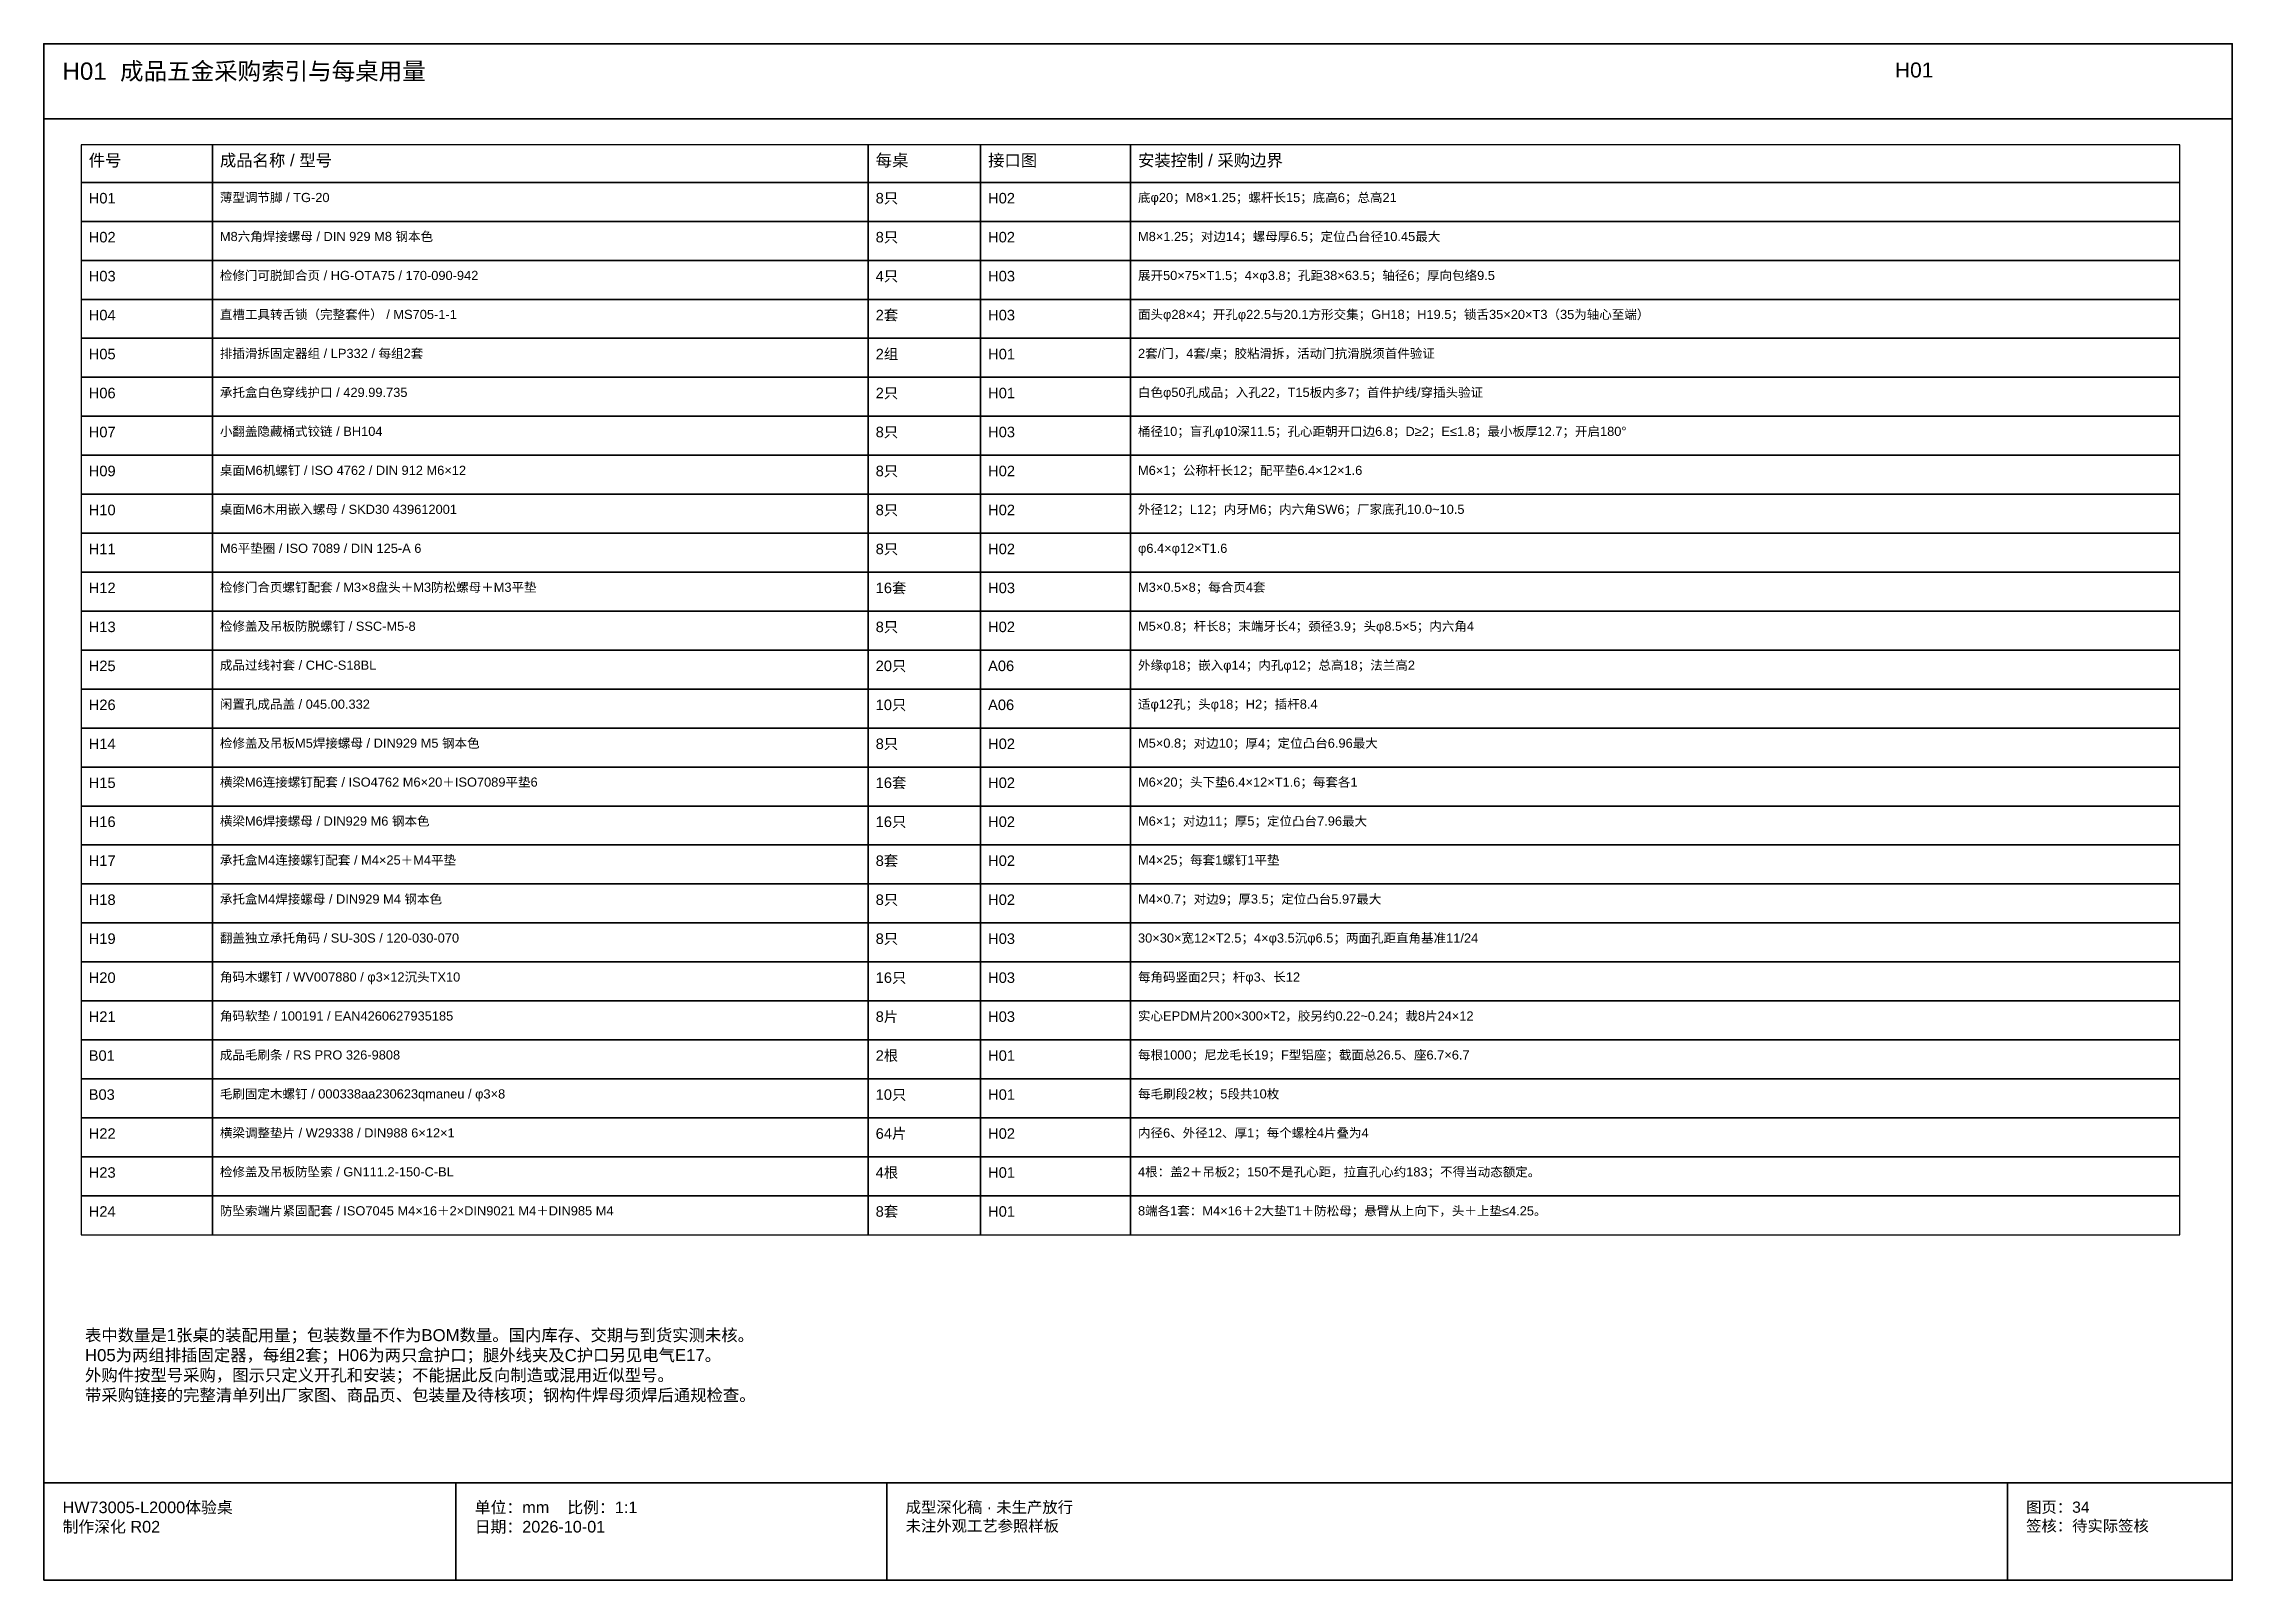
# Model space of a CAD drawing. Header units: millimetres. Extents: x 50 to 432208, y 2 to 4150.
# Drawn here: x 396005 to 396589, y 5 to 415 of the extents above; entities that cross this region are included whole.
import ezdxf

# ---------------------------------------------------------------- set-up
doc = ezdxf.new("R2010")
doc.units = ezdxf.units.MM
for name, color, linetype, lineweight in [('FRAME', 7, 'Continuous', 35), ('NOTE', 7, 'Continuous', 18), ('OUTLINE', 7, 'Continuous', 25)]:
    doc.layers.add(name, color=color, linetype=linetype, lineweight=lineweight)
doc.styles.add('CN', font='Arial Unicode.ttf')

msp = doc.modelspace()

# ---------------------------------------------------------------- texts
at = {"layer": 'NOTE', "attachment_point": 1, "style": 'CN'}
for s, insert, char_height, width in [('H01  成品五金采购索引与每桌用量', (396010, 410), 4.6, 484), ('H01', (396499, 410), 4, 90), ('件号', (396017, 385.5), 3.2, 31), ('成品名称 / 型号', (396052, 385.5), 3.2, 171), ('每桌', (396227, 385.5), 3.2, 26), ('接口图', (396257, 385.5), 3.2, 36), ('安装控制 / 采购边界', (396297, 385.5), 3.2, 276), ('H01', (396017, 375.2), 2.8, 31), ('薄型调节脚 / TG-20', (396052, 375.2), 2.45, 171), ('8只', (396227, 375.2), 2.8, 26), ('H02', (396257, 375.2), 2.8, 36), ('底φ20；M8×1.25；螺杆长15；底高6；总高21', (396297, 375.2), 2.45, 276), ('H02', (396017, 364.8), 2.8, 31), ('M8六角焊接螺母 / DIN 929 M8 钢本色', (396052, 364.8), 2.45, 171), ('8只', (396227, 364.8), 2.8, 26), ('H02', (396257, 364.8), 2.8, 36), ('M8×1.25；对边14；螺母厚6.5；定位凸台径10.45最大', (396297, 364.8), 2.45, 276), ('H03', (396017, 354.4), 2.8, 31), ('检修门可脱卸合页 / HG-OTA75 / 170-090-942', (396052, 354.4), 2.45, 171), ('4只', (396227, 354.4), 2.8, 26), ('H03', (396257, 354.4), 2.8, 36), ('展开50×75×T1.5；4×φ3.8；孔距38×63.5；轴径6；厚向包络9.5', (396297, 354.4), 2.45, 276), ('H04', (396017, 344), 2.8, 31), ('直槽工具转舌锁（完整套件） / MS705-1-1', (396052, 344), 2.45, 171), ('2套', (396227, 344), 2.8, 26), ('H03', (396257, 344), 2.8, 36), ('面头φ28×4；开孔φ22.5与20.1方形交集；GH18；H19.5；锁舌35×20×T3（35为轴心至端）', (396297, 344), 2.45, 276), ('H05', (396017, 333.6), 2.8, 31), ('排插滑拆固定器组 / LP332 / 每组2套', (396052, 333.6), 2.45, 171), ('2组', (396227, 333.6), 2.8, 26), ('H01', (396257, 333.6), 2.8, 36), ('2套/门，4套/桌；胶粘滑拆，活动门抗滑脱须首件验证', (396297, 333.6), 2.45, 276), ('H06', (396017, 323.2), 2.8, 31), ('承托盒白色穿线护口 / 429.99.735', (396052, 323.2), 2.45, 171), ('2只', (396227, 323.2), 2.8, 26), ('H01', (396257, 323.2), 2.8, 36), ('白色φ50孔成品；入孔22，T15板内多7；首件护线/穿插头验证', (396297, 323.2), 2.45, 276), ('H07', (396017, 312.8), 2.8, 31), ('小翻盖隐藏桶式铰链 / BH104', (396052, 312.8), 2.45, 171), ('8只', (396227, 312.8), 2.8, 26), ('H03', (396257, 312.8), 2.8, 36), ('桶径10；盲孔φ10深11.5；孔心距朝开口边6.8；D≥2；E≤1.8；最小板厚12.7；开启180°', (396297, 312.8), 2.45, 276), ('H09', (396017, 302.4), 2.8, 31), ('桌面M6机螺钉 / ISO 4762 / DIN 912 M6×12', (396052, 302.4), 2.45, 171), ('8只', (396227, 302.4), 2.8, 26), ('H02', (396257, 302.4), 2.8, 36), ('M6×1；公称杆长12；配平垫6.4×12×1.6', (396297, 302.4), 2.45, 276), ('H10', (396017, 292), 2.8, 31), ('桌面M6木用嵌入螺母 / SKD30 439612001', (396052, 292), 2.45, 171), ('8只', (396227, 292), 2.8, 26), ('H02', (396257, 292), 2.8, 36), ('外径12；L12；内牙M6；内六角SW6；厂家底孔10.0~10.5', (396297, 292), 2.45, 276), ('H11', (396017, 281.6), 2.8, 31), ('M6平垫圈 / ISO 7089 / DIN 125-A 6', (396052, 281.6), 2.45, 171), ('8只', (396227, 281.6), 2.8, 26), ('H02', (396257, 281.6), 2.8, 36), ('φ6.4×φ12×T1.6', (396297, 281.6), 2.45, 276), ('H12', (396017, 271.2), 2.8, 31), ('检修门合页螺钉配套 / M3×8盘头＋M3防松螺母＋M3平垫', (396052, 271.2), 2.45, 171), ('16套', (396227, 271.2), 2.8, 26), ('H03', (396257, 271.2), 2.8, 36), ('M3×0.5×8；每合页4套', (396297, 271.2), 2.45, 276), ('H13', (396017, 260.8), 2.8, 31), ('检修盖及吊板防脱螺钉 / SSC-M5-8', (396052, 260.8), 2.45, 171), ('8只', (396227, 260.8), 2.8, 26), ('H02', (396257, 260.8), 2.8, 36), ('M5×0.8；杆长8；末端牙长4；颈径3.9；头φ8.5×5；内六角4', (396297, 260.8), 2.45, 276), ('H25', (396017, 250.4), 2.8, 31), ('成品过线衬套 / CHC-S18BL', (396052, 250.4), 2.45, 171), ('20只', (396227, 250.4), 2.8, 26), ('A06', (396257, 250.4), 2.8, 36), ('外缘φ18；嵌入φ14；内孔φ12；总高18；法兰高2', (396297, 250.4), 2.45, 276), ('H26', (396017, 240), 2.8, 31), ('闲置孔成品盖 / 045.00.332', (396052, 240), 2.45, 171), ('10只', (396227, 240), 2.8, 26), ('A06', (396257, 240), 2.8, 36), ('适φ12孔；头φ18；H2；插杆8.4', (396297, 240), 2.45, 276), ('H14', (396017, 229.6), 2.8, 31), ('检修盖及吊板M5焊接螺母 / DIN929 M5 钢本色', (396052, 229.6), 2.45, 171), ('8只', (396227, 229.6), 2.8, 26), ('H02', (396257, 229.6), 2.8, 36), ('M5×0.8；对边10；厚4；定位凸台6.96最大', (396297, 229.6), 2.45, 276), ('H15', (396017, 219.2), 2.8, 31), ('横梁M6连接螺钉配套 / ISO4762 M6×20＋ISO7089平垫6', (396052, 219.2), 2.45, 171), ('16套', (396227, 219.2), 2.8, 26), ('H02', (396257, 219.2), 2.8, 36), ('M6×20；头下垫6.4×12×T1.6；每套各1', (396297, 219.2), 2.45, 276), ('H16', (396017, 208.8), 2.8, 31), ('横梁M6焊接螺母 / DIN929 M6 钢本色', (396052, 208.8), 2.45, 171), ('16只', (396227, 208.8), 2.8, 26), ('H02', (396257, 208.8), 2.8, 36), ('M6×1；对边11；厚5；定位凸台7.96最大', (396297, 208.8), 2.45, 276), ('承托盒M4连接螺钉配套 / M4×25＋M4平垫', (396052, 198.4), 2.45, 171), ('8套', (396227, 198.4), 2.8, 26), ('M4×25；每套1螺钉1平垫', (396297, 198.4), 2.45, 276), ('H17', (396017, 198.4), 2.8, 31), ('H02', (396257, 198.4), 2.8, 36), ('H18', (396017, 188), 2.8, 31), ('承托盒M4焊接螺母 / DIN929 M4 钢本色', (396052, 188), 2.45, 171), ('8只', (396227, 188), 2.8, 26), ('H02', (396257, 188), 2.8, 36), ('M4×0.7；对边9；厚3.5；定位凸台5.97最大', (396297, 188), 2.45, 276), ('H19', (396017, 177.6), 2.8, 31), ('翻盖独立承托角码 / SU-30S / 120-030-070', (396052, 177.6), 2.45, 171), ('8只', (396227, 177.6), 2.8, 26), ('H03', (396257, 177.6), 2.8, 36), ('30×30×宽12×T2.5；4×φ3.5沉φ6.5；两面孔距直角基准11/24', (396297, 177.6), 2.45, 276), ('H20', (396017, 167.2), 2.8, 31), ('角码木螺钉 / WV007880 / φ3×12沉头TX10', (396052, 167.2), 2.45, 171), ('16只', (396227, 167.2), 2.8, 26), ('H03', (396257, 167.2), 2.8, 36), ('每角码竖面2只；杆φ3、长12', (396297, 167.2), 2.45, 276), ('H21', (396017, 156.8), 2.8, 31), ('角码软垫 / 100191 / EAN4260627935185', (396052, 156.8), 2.45, 171), ('8片', (396227, 156.8), 2.8, 26), ('H03', (396257, 156.8), 2.8, 36), ('实心EPDM片200×300×T2，胶另约0.22~0.24；裁8片24×12', (396297, 156.8), 2.45, 276), ('B01', (396017, 146.4), 2.8, 31), ('成品毛刷条 / RS PRO 326-9808', (396052, 146.4), 2.45, 171), ('2根', (396227, 146.4), 2.8, 26), ('H01', (396257, 146.4), 2.8, 36), ('每根1000；尼龙毛长19；F型铝座；截面总26.5、座6.7×6.7', (396297, 146.4), 2.45, 276), ('B03', (396017, 136), 2.8, 31), ('毛刷固定木螺钉 / 000338aa230623qmaneu / φ3×8', (396052, 136), 2.45, 171), ('10只', (396227, 136), 2.8, 26), ('H01', (396257, 136), 2.8, 36), ('每毛刷段2枚；5段共10枚', (396297, 136), 2.45, 276), ('H22', (396017, 125.6), 2.8, 31), ('横梁调整垫片 / W29338 / DIN988 6×12×1', (396052, 125.6), 2.45, 171), ('64片', (396227, 125.6), 2.8, 26), ('H02', (396257, 125.6), 2.8, 36), ('内径6、外径12、厚1；每个螺栓4片叠为4', (396297, 125.6), 2.45, 276), ('H23', (396017, 115.2), 2.8, 31), ('检修盖及吊板防坠索 / GN111.2-150-C-BL', (396052, 115.2), 2.45, 171), ('4根', (396227, 115.2), 2.8, 26), ('H01', (396257, 115.2), 2.8, 36), ('4根：盖2＋吊板2；150不是孔心距，拉直孔心约183；不得当动态额定。', (396297, 115.2), 2.45, 276), ('防坠索端片紧固配套 / ISO7045 M4×16＋2×DIN9021 M4＋DIN985 M4', (396052, 104.8), 2.45, 171), ('8套', (396227, 104.8), 2.8, 26), ('8端各1套：M4×16＋2大垫T1＋防松母；悬臂从上向下，头＋上垫≤4.25。', (396297, 104.8), 2.45, 276), ('H24', (396017, 104.8), 2.8, 31), ('H01', (396257, 104.8), 2.8, 36), ('表中数量是1张桌的装配用量；包装数量不作为BOM数量。国内库存、交期与到货实测未核。\\PH05为两组排插固定器，每组2套；H06为两只盒护口；腿外线夹及C护口另见电气E17。\\P外购件按型号采购，图示只定义开孔和安装；不能据此反向制造或混用近似型号。\\P带采购链接的完整清单列出厂家图、商品页、包装量及待核项；钢构件焊母须焊后通规检查。', (396016, 72), 3.2, 555), ('HW73005-L2000体验桌\\P制作深化 R02', (396010, 26), 3.1, 100), ('单位：mm    比例：1:1\\P日期：2026-10-01', (396120, 26), 3.1, 105), ('成型深化稿 · 未生产放行\\P未注外观工艺参照样板', (396235, 26), 3, 289), ('图页：34\\P签核：待实际签核', (396534, 26), 3, 55)]:
    msp.add_mtext(s, dxfattribs=dict(at, insert=insert, char_height=char_height, width=width))

# ---------------------------------------------------------------- linework, layer by layer
at = {"layer": 'FRAME'}
for p, q in [((396005, 395), (396589, 395)), ((396005, 31), (396589, 31)), ((396115, 5), (396115, 31)), ((396230, 5), (396230, 31)), ((396529, 5), (396529, 31))]:
    msp.add_line(p, q, dxfattribs=at)
msp.add_lwpolyline([(396005, 5), (396589, 5), (396589, 415), (396005, 415)], close=True, dxfattribs=at)
at = {"layer": 'OUTLINE'}
for points in [[(396015, 378), (396050, 378), (396050, 388), (396015, 388)], [(396050, 378), (396225, 378), (396225, 388), (396050, 388)], [(396225, 378), (396255, 378), (396255, 388), (396225, 388)], [(396255, 378), (396295, 378), (396295, 388), (396255, 388)], [(396295, 378), (396575, 378), (396575, 388), (396295, 388)], [(396015, 367.6), (396050, 367.6), (396050, 378), (396015, 378)], [(396050, 367.6), (396225, 367.6), (396225, 378), (396050, 378)], [(396225, 367.6), (396255, 367.6), (396255, 378), (396225, 378)], [(396255, 367.6), (396295, 367.6), (396295, 378), (396255, 378)], [(396295, 367.6), (396575, 367.6), (396575, 378), (396295, 378)], [(396015, 357.2), (396050, 357.2), (396050, 367.6), (396015, 367.6)], [(396050, 357.2), (396225, 357.2), (396225, 367.6), (396050, 367.6)], [(396225, 357.2), (396255, 357.2), (396255, 367.6), (396225, 367.6)], [(396255, 357.2), (396295, 357.2), (396295, 367.6), (396255, 367.6)], [(396295, 357.2), (396575, 357.2), (396575, 367.6), (396295, 367.6)], [(396015, 346.8), (396050, 346.8), (396050, 357.2), (396015, 357.2)], [(396050, 346.8), (396225, 346.8), (396225, 357.2), (396050, 357.2)], [(396225, 346.8), (396255, 346.8), (396255, 357.2), (396225, 357.2)], [(396255, 346.8), (396295, 346.8), (396295, 357.2), (396255, 357.2)], [(396295, 346.8), (396575, 346.8), (396575, 357.2), (396295, 357.2)], [(396015, 336.4), (396050, 336.4), (396050, 346.8), (396015, 346.8)], [(396050, 336.4), (396225, 336.4), (396225, 346.8), (396050, 346.8)], [(396225, 336.4), (396255, 336.4), (396255, 346.8), (396225, 346.8)], [(396255, 336.4), (396295, 336.4), (396295, 346.8), (396255, 346.8)], [(396295, 336.4), (396575, 336.4), (396575, 346.8), (396295, 346.8)], [(396015, 326), (396050, 326), (396050, 336.4), (396015, 336.4)], [(396050, 326), (396225, 326), (396225, 336.4), (396050, 336.4)], [(396225, 326), (396255, 326), (396255, 336.4), (396225, 336.4)], [(396255, 326), (396295, 326), (396295, 336.4), (396255, 336.4)], [(396295, 326), (396575, 326), (396575, 336.4), (396295, 336.4)], [(396015, 315.6), (396050, 315.6), (396050, 326), (396015, 326)], [(396050, 315.6), (396225, 315.6), (396225, 326), (396050, 326)], [(396225, 315.6), (396255, 315.6), (396255, 326), (396225, 326)], [(396255, 315.6), (396295, 315.6), (396295, 326), (396255, 326)], [(396295, 315.6), (396575, 315.6), (396575, 326), (396295, 326)], [(396015, 305.2), (396050, 305.2), (396050, 315.6), (396015, 315.6)], [(396050, 305.2), (396225, 305.2), (396225, 315.6), (396050, 315.6)], [(396225, 305.2), (396255, 305.2), (396255, 315.6), (396225, 315.6)], [(396255, 305.2), (396295, 305.2), (396295, 315.6), (396255, 315.6)], [(396295, 305.2), (396575, 305.2), (396575, 315.6), (396295, 315.6)], [(396015, 294.8), (396050, 294.8), (396050, 305.2), (396015, 305.2)], [(396050, 294.8), (396225, 294.8), (396225, 305.2), (396050, 305.2)], [(396225, 294.8), (396255, 294.8), (396255, 305.2), (396225, 305.2)], [(396255, 294.8), (396295, 294.8), (396295, 305.2), (396255, 305.2)], [(396295, 294.8), (396575, 294.8), (396575, 305.2), (396295, 305.2)], [(396015, 284.4), (396050, 284.4), (396050, 294.8), (396015, 294.8)], [(396050, 284.4), (396225, 284.4), (396225, 294.8), (396050, 294.8)], [(396225, 284.4), (396255, 284.4), (396255, 294.8), (396225, 294.8)], [(396255, 284.4), (396295, 284.4), (396295, 294.8), (396255, 294.8)], [(396295, 284.4), (396575, 284.4), (396575, 294.8), (396295, 294.8)], [(396015, 274), (396050, 274), (396050, 284.4), (396015, 284.4)], [(396050, 274), (396225, 274), (396225, 284.4), (396050, 284.4)], [(396225, 274), (396255, 274), (396255, 284.4), (396225, 284.4)], [(396255, 274), (396295, 274), (396295, 284.4), (396255, 284.4)], [(396295, 274), (396575, 274), (396575, 284.4), (396295, 284.4)], [(396015, 263.6), (396050, 263.6), (396050, 274), (396015, 274)], [(396050, 263.6), (396225, 263.6), (396225, 274), (396050, 274)], [(396225, 263.6), (396255, 263.6), (396255, 274), (396225, 274)], [(396255, 263.6), (396295, 263.6), (396295, 274), (396255, 274)], [(396295, 263.6), (396575, 263.6), (396575, 274), (396295, 274)], [(396015, 253.2), (396050, 253.2), (396050, 263.6), (396015, 263.6)], [(396050, 253.2), (396225, 253.2), (396225, 263.6), (396050, 263.6)], [(396225, 253.2), (396255, 253.2), (396255, 263.6), (396225, 263.6)], [(396255, 253.2), (396295, 253.2), (396295, 263.6), (396255, 263.6)], [(396295, 253.2), (396575, 253.2), (396575, 263.6), (396295, 263.6)], [(396015, 242.8), (396050, 242.8), (396050, 253.2), (396015, 253.2)], [(396050, 242.8), (396225, 242.8), (396225, 253.2), (396050, 253.2)], [(396225, 242.8), (396255, 242.8), (396255, 253.2), (396225, 253.2)], [(396255, 242.8), (396295, 242.8), (396295, 253.2), (396255, 253.2)], [(396295, 242.8), (396575, 242.8), (396575, 253.2), (396295, 253.2)], [(396015, 232.4), (396050, 232.4), (396050, 242.8), (396015, 242.8)], [(396050, 232.4), (396225, 232.4), (396225, 242.8), (396050, 242.8)], [(396225, 232.4), (396255, 232.4), (396255, 242.8), (396225, 242.8)], [(396255, 232.4), (396295, 232.4), (396295, 242.8), (396255, 242.8)], [(396295, 232.4), (396575, 232.4), (396575, 242.8), (396295, 242.8)], [(396015, 222), (396050, 222), (396050, 232.4), (396015, 232.4)], [(396050, 222), (396225, 222), (396225, 232.4), (396050, 232.4)], [(396225, 222), (396255, 222), (396255, 232.4), (396225, 232.4)], [(396255, 222), (396295, 222), (396295, 232.4), (396255, 232.4)], [(396295, 222), (396575, 222), (396575, 232.4), (396295, 232.4)], [(396015, 211.6), (396050, 211.6), (396050, 222), (396015, 222)], [(396050, 211.6), (396225, 211.6), (396225, 222), (396050, 222)], [(396225, 211.6), (396255, 211.6), (396255, 222), (396225, 222)], [(396255, 211.6), (396295, 211.6), (396295, 222), (396255, 222)], [(396295, 211.6), (396575, 211.6), (396575, 222), (396295, 222)], [(396015, 201.2), (396050, 201.2), (396050, 211.6), (396015, 211.6)], [(396050, 201.2), (396225, 201.2), (396225, 211.6), (396050, 211.6)], [(396225, 201.2), (396255, 201.2), (396255, 211.6), (396225, 211.6)], [(396255, 201.2), (396295, 201.2), (396295, 211.6), (396255, 211.6)], [(396295, 201.2), (396575, 201.2), (396575, 211.6), (396295, 211.6)], [(396015, 190.8), (396050, 190.8), (396050, 201.2), (396015, 201.2)], [(396050, 190.8), (396225, 190.8), (396225, 201.2), (396050, 201.2)], [(396225, 190.8), (396255, 190.8), (396255, 201.2), (396225, 201.2)], [(396255, 190.8), (396295, 190.8), (396295, 201.2), (396255, 201.2)], [(396295, 190.8), (396575, 190.8), (396575, 201.2), (396295, 201.2)], [(396015, 180.4), (396050, 180.4), (396050, 190.8), (396015, 190.8)], [(396050, 180.4), (396225, 180.4), (396225, 190.8), (396050, 190.8)], [(396225, 180.4), (396255, 180.4), (396255, 190.8), (396225, 190.8)], [(396255, 180.4), (396295, 180.4), (396295, 190.8), (396255, 190.8)], [(396295, 180.4), (396575, 180.4), (396575, 190.8), (396295, 190.8)], [(396015, 170), (396050, 170), (396050, 180.4), (396015, 180.4)], [(396050, 170), (396225, 170), (396225, 180.4), (396050, 180.4)], [(396225, 170), (396255, 170), (396255, 180.4), (396225, 180.4)], [(396255, 170), (396295, 170), (396295, 180.4), (396255, 180.4)], [(396295, 170), (396575, 170), (396575, 180.4), (396295, 180.4)], [(396015, 159.6), (396050, 159.6), (396050, 170), (396015, 170)], [(396050, 159.6), (396225, 159.6), (396225, 170), (396050, 170)], [(396225, 159.6), (396255, 159.6), (396255, 170), (396225, 170)], [(396255, 159.6), (396295, 159.6), (396295, 170), (396255, 170)], [(396295, 159.6), (396575, 159.6), (396575, 170), (396295, 170)], [(396015, 149.2), (396050, 149.2), (396050, 159.6), (396015, 159.6)], [(396050, 149.2), (396225, 149.2), (396225, 159.6), (396050, 159.6)], [(396225, 149.2), (396255, 149.2), (396255, 159.6), (396225, 159.6)], [(396255, 149.2), (396295, 149.2), (396295, 159.6), (396255, 159.6)], [(396295, 149.2), (396575, 149.2), (396575, 159.6), (396295, 159.6)], [(396015, 138.8), (396050, 138.8), (396050, 149.2), (396015, 149.2)], [(396050, 138.8), (396225, 138.8), (396225, 149.2), (396050, 149.2)], [(396225, 138.8), (396255, 138.8), (396255, 149.2), (396225, 149.2)], [(396255, 138.8), (396295, 138.8), (396295, 149.2), (396255, 149.2)], [(396295, 138.8), (396575, 138.8), (396575, 149.2), (396295, 149.2)], [(396015, 128.4), (396050, 128.4), (396050, 138.8), (396015, 138.8)], [(396050, 128.4), (396225, 128.4), (396225, 138.8), (396050, 138.8)], [(396225, 128.4), (396255, 128.4), (396255, 138.8), (396225, 138.8)], [(396255, 128.4), (396295, 128.4), (396295, 138.8), (396255, 138.8)], [(396295, 128.4), (396575, 128.4), (396575, 138.8), (396295, 138.8)], [(396015, 118), (396050, 118), (396050, 128.4), (396015, 128.4)], [(396050, 118), (396225, 118), (396225, 128.4), (396050, 128.4)], [(396225, 118), (396255, 118), (396255, 128.4), (396225, 128.4)], [(396255, 118), (396295, 118), (396295, 128.4), (396255, 128.4)], [(396295, 118), (396575, 118), (396575, 128.4), (396295, 128.4)], [(396015, 107.6), (396050, 107.6), (396050, 118), (396015, 118)], [(396050, 107.6), (396225, 107.6), (396225, 118), (396050, 118)], [(396225, 107.6), (396255, 107.6), (396255, 118), (396225, 118)], [(396255, 107.6), (396295, 107.6), (396295, 118), (396255, 118)], [(396295, 107.6), (396575, 107.6), (396575, 118), (396295, 118)], [(396015, 97.2), (396050, 97.2), (396050, 107.6), (396015, 107.6)], [(396050, 97.2), (396225, 97.2), (396225, 107.6), (396050, 107.6)], [(396225, 97.2), (396255, 97.2), (396255, 107.6), (396225, 107.6)], [(396255, 97.2), (396295, 97.2), (396295, 107.6), (396255, 107.6)], [(396295, 97.2), (396575, 97.2), (396575, 107.6), (396295, 107.6)]]:
    msp.add_lwpolyline(points, close=True, dxfattribs=at)

msp.set_redraw_order([(e.dxf.handle, doc.entitydb.next_handle()) for e in msp.query("TEXT MTEXT ATTDEF DIMENSION ARC_DIMENSION")])  # texts and dimensions are drawn at this point

doc.saveas('drawing.dxf')
